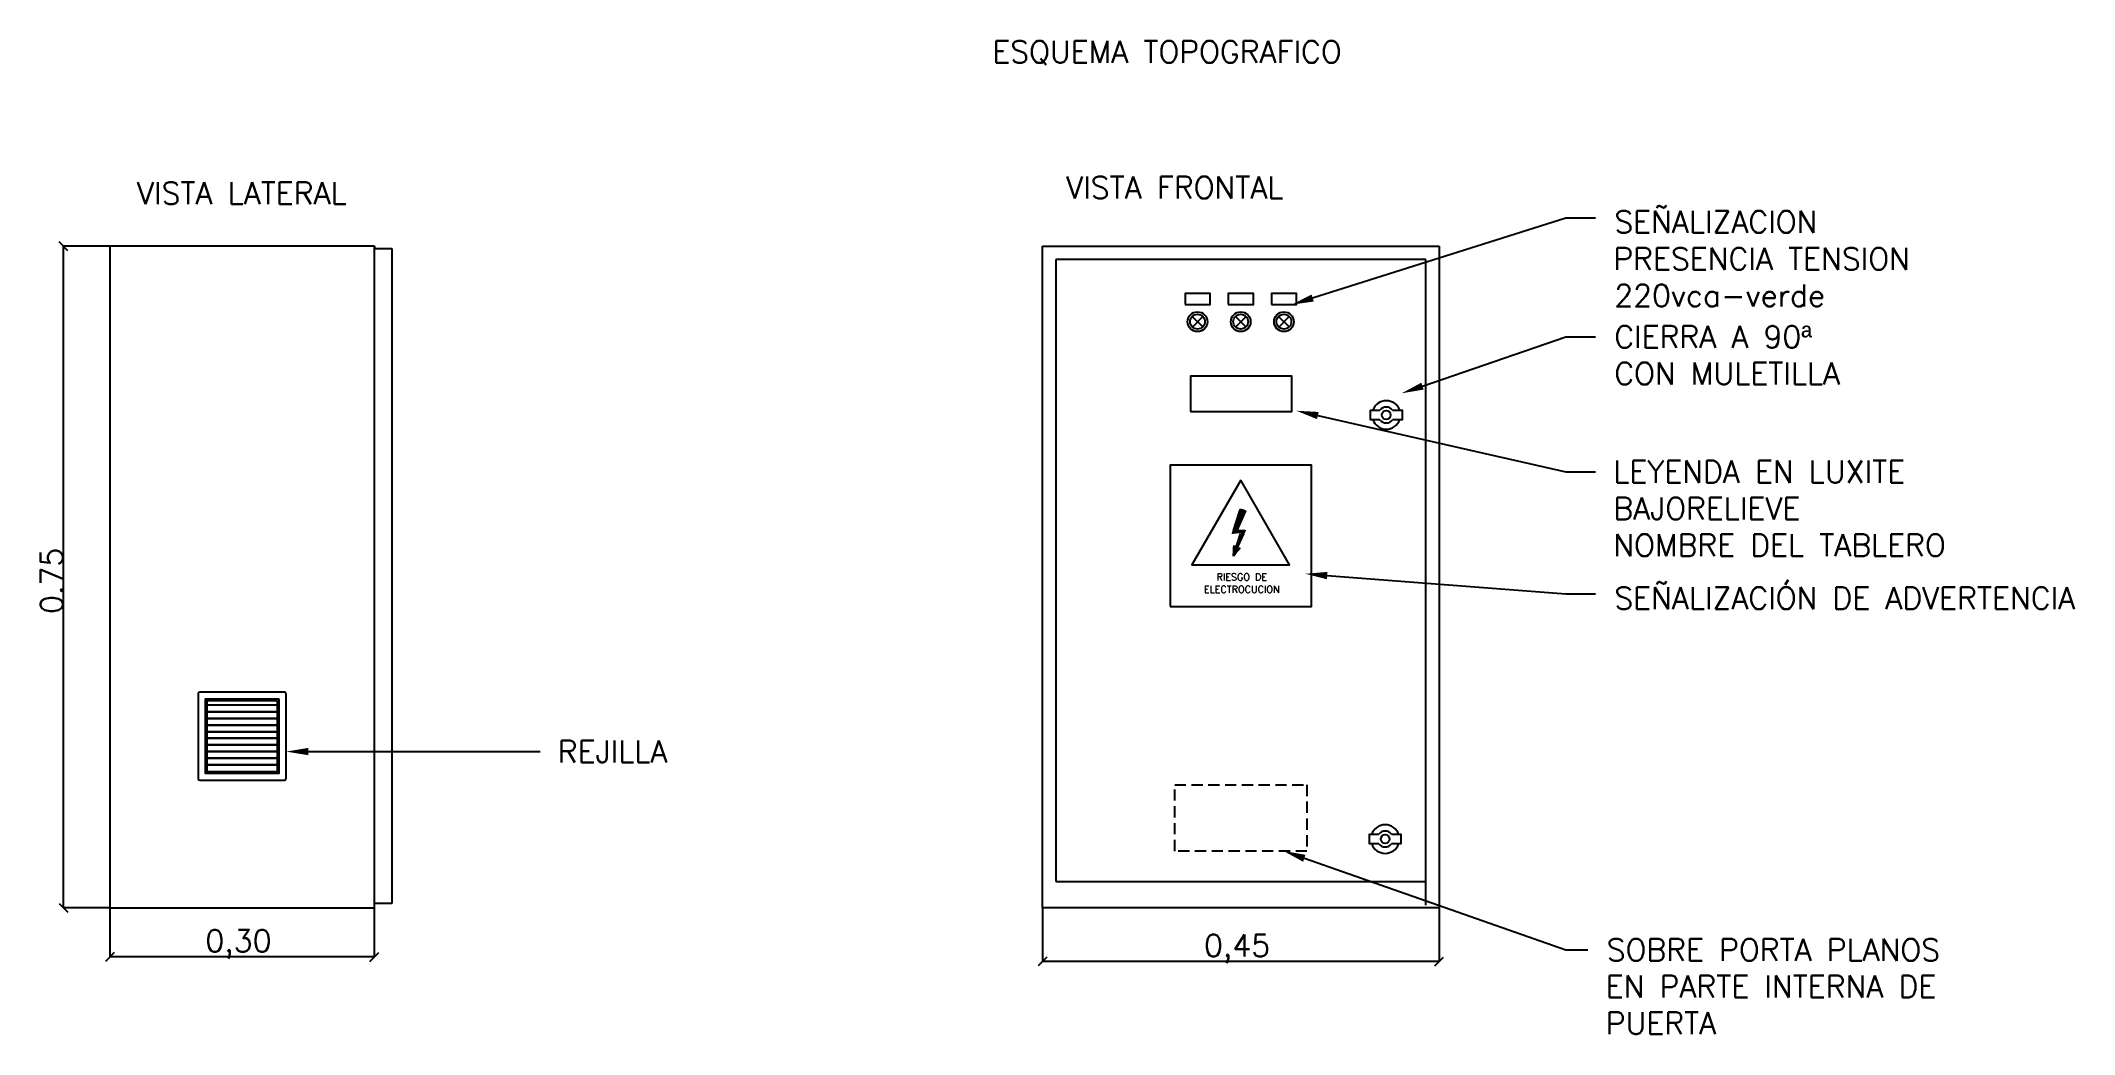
# Model space of a CAD drawing. Extents: x 1442 to 6193, y -332 to 1913.
# Drawn here: x 1442 to 3749, y -281 to 845 of the extents above; entities that cross this region are included whole.
import ezdxf
from ezdxf.enums import TextEntityAlignment as Align

# ---------------------------------------------------------------- set-up
doc = ezdxf.new("R2010")
doc.units = 0
doc.linetypes.add('DASHED', pattern=[19.05, 12.7, -6.35])
doc.layers.get('0').update_dxf_attribs({"linetype": 'CONTINUOUS'})
for name, color, linetype in [('--00-VTA_CARTELES_LEYENDAS', 8, 'CONTINUOUS'), ('--00-VTA_FDO_2', 8, 'CONTINUOUS'), ('--00-VTA_TEXTO_1', 7, 'CONTINUOUS'), ('--00-VTA_TEXTO_LEADERS', 1, 'CONTINUOUS'), ('00-VTA_GABINETE_MET', 7, 'CONTINUOUS'), ('UNIFILAR', 3, 'CONTINUOUS')]:
    doc.layers.add(name, color=color, linetype=linetype)
doc.styles.add('1-10__M1000_', font='romans.shx', dxfattribs={"height": 25})
doc.styles.add('ROMANS', font='romans.shx', dxfattribs={"height": 300})
doc.dimstyles.get("Standard").update_dxf_attribs({"dimtxt": 0.18, "dimasz": 0.18, "dimexe": 0.18, "dimexo": 0.0625, "dimgap": 0.09, "dimtad": 0, "dimtih": 1, "dimtoh": 1, "dimzin": 0, "dimcen": 0.09, "dimazin": 3, "dimtfac": 1, "dimtofl": 0, "dimtmove": 0, "dimatfit": 3})

msp = doc.modelspace()

# ---------------------------------------------------------------- texts
at = {"layer": '00-VTA_GABINETE_MET', "style": 'ROMANS'}
for s, height, p in [('RIESGO DE', 8.005, (2804.196, 233.339)), ('ELECTROCUCION', 8.00498, (2804.196, 219.185))]:
    msp.add_text(s, height=height, dxfattribs=at).set_placement(p, align=Align.CENTER)

# ---------------------------------------------------------------- blocks, each defined once
blk = doc.blocks.new('*U95')
at = {"layer": '--00-VTA_TEXTO_1', "style": '1-10__M1000_'}
blk.add_text('VISTA LATERAL', height=25, dxfattribs=at).set_placement((1551, 659.8))
blk = doc.blocks.new('_OBLIQUE')
at = {"color": 0, "linetype": 'BYBLOCK'}
blk.add_line((-0.5, -0.5), (0.5, 0.5), dxfattribs=at)
blk = doc.blocks.new('*U178')
at = {"layer": 'UNIFILAR', "color": 7, "style": '1-10__M1000_'}
blk.add_text('0,30', height=25, dxfattribs=at).set_placement((1628.6, -187.6))
blk = doc.blocks.new('*D36')
at = {"layer": 'UNIFILAR', "color": 8}
for p, q in [((1520.2, -137.8), (1520.2, -193.4)), ((1820.2, -137.8), (1820.2, -193.4)), ((1820.2, -193.4), (1520.2, -193.4))]:
    blk.add_line(p, q, dxfattribs=at)
at = {"layer": '--00-VTA_CARTELES_LEYENDAS'}
blk.add_blockref('*U178', (0, 0), dxfattribs=at)
at = {"layer": 'UNIFILAR', "color": 8, "xscale": 10, "yscale": 10, "zscale": 10, "rotation": 180}
blk.add_blockref('_OBLIQUE', (1520.2, -193.4), dxfattribs=at)
at = {"layer": 'UNIFILAR', "color": 8, "xscale": 10, "yscale": 10, "zscale": 10}
blk.add_blockref('_OBLIQUE', (1820.2, -193.4), dxfattribs=at)
blk = doc.blocks.new('*U179')
at = {"layer": 'UNIFILAR', "color": 7, "style": '1-10__M1000_'}
blk.add_text('0.75', height=25, rotation=90, dxfattribs=at).set_placement((1466.7, 195.5))
blk = doc.blocks.new('*D37')
at = {"layer": 'UNIFILAR', "color": 8}
for p, q in [((1520.2, 612.2), (1467.7, 612.2)), ((1467.7, -137.8), (1467.7, 612.2)), ((1520.2, -137.8), (1467.7, -137.8))]:
    blk.add_line(p, q, dxfattribs=at)
at = {"layer": '--00-VTA_CARTELES_LEYENDAS'}
blk.add_blockref('*U179', (0, 0), dxfattribs=at)
at = {"layer": 'UNIFILAR', "color": 8, "xscale": 10, "yscale": 10, "zscale": 10}
for p, rotation in [((1467.7, 612.2), 90), ((1467.7, -137.8), 270)]:
    blk.add_blockref('_OBLIQUE', p, dxfattribs=dict(at, rotation=rotation))
blk = doc.blocks.new('*U174')
at = {"layer": '--00-VTA_TEXTO_LEADERS', "linetype": 'BYBLOCK'}
blk.add_line((2008.2, 39.4), (2008.2, 39.4), dxfattribs=at)
blk.add_lwpolyline([(1745.2, 39.4), (2008.2, 39.4)], dxfattribs=at)
at = {"layer": '--00-VTA_TEXTO_LEADERS'}
blk.add_solid([(1745.2, 35.3), (1720.2, 39.4), (1745.2, 43.6)], dxfattribs=at)
at = {"layer": '--00-VTA_TEXTO_LEADERS', "color": 7, "style": '1-10__M1000_'}
blk.add_text('REJILLA', height=25, dxfattribs=at).set_placement((2028.4, 26.9))
blk = doc.blocks.new('*U88')
at = {"layer": '00-VTA_GABINETE_MET', "color": 2, "linetype": 'CONTINUOUS'}
for p, q in [((2795, 289.9), (2802, 312.2)), ((2808.6, 312.2), (2798.6, 289.9)), ((2802, 312.2), (2802.7, 314.4)), ((2802.7, 314.4), (2808.6, 312.2)), ((2793.9, 286.4), (2794.1, 286.9)), ((2794.1, 286.9), (2795, 289.9)), ((2796.9, 267.5), (2802.9, 286.4)), ((2806, 286.4), (2797.6, 267.5)), ((2798.6, 289.9), (2807.8, 290.4)), ((2806.2, 286.9), (2806, 286.4)), ((2807.5, 289.9), (2806.2, 286.9)), ((2807.8, 290.4), (2807.5, 289.9)), ((2799.8, 267.3), (2794.7, 260.9)), ((2794.7, 260.9), (2795.1, 267.3)), ((2795.1, 267.5), (2795.2, 270.5)), ((2795.1, 267.3), (2795.1, 267.5)), ((2795.2, 270.5), (2795.4, 273.1)), ((2795.4, 273.1), (2796.1, 270.5)), ((2796.1, 270.5), (2796.9, 267.5)), ((2797.5, 267.3), (2797.8, 267.5)), ((2797.6, 267.5), (2797.5, 267.3)), ((2797.8, 267.5), (2802.3, 270.5)), ((2800, 267.5), (2799.8, 267.3)), ((2802.3, 270.5), (2800, 267.5))]:
    blk.add_line(p, q, dxfattribs=at)
at = {"layer": '00-VTA_GABINETE_MET', "color": 2, "linetype": 'CONTINUOUS', "extrusion": (0, 0, -1)}
for points in [[(-2802, 312.2), (-2798.6, 289.9), (-2795, 289.9)], [(-2802, 312.2), (-2808.6, 312.2), (-2798.6, 289.9)], [(-2802.7, 314.4), (-2808.6, 312.2), (-2802, 312.2)], [(-2794.1, 286.9), (-2803, 286.9), (-2793.9, 286.4)], [(-2795, 289.9), (-2806.2, 286.9), (-2794.1, 286.9)], [(-2795, 289.9), (-2807.5, 289.9), (-2806.2, 286.9)], [(-2802.9, 286.4), (-2797.6, 267.5), (-2796.9, 267.5)], [(-2802.9, 286.4), (-2806, 286.4), (-2797.6, 267.5)], [(-2807.8, 290.4), (-2807.5, 289.9), (-2798.6, 289.9)], [(-2803, 286.9), (-2806, 286.4), (-2802.9, 286.4)], [(-2803, 286.9), (-2806.2, 286.9), (-2806, 286.4)], [(-2795.1, 267.3), (-2799.8, 267.3), (-2794.7, 260.9)], [(-2795.2, 270.5), (-2796.9, 267.5), (-2795.1, 267.5)], [(-2795.1, 267.5), (-2797.5, 267.3), (-2795.1, 267.3)], [(-2795.1, 267.5), (-2797.6, 267.5), (-2797.5, 267.3)], [(-2795.4, 273.1), (-2796.1, 270.5), (-2795.2, 270.5)], [(-2795.2, 270.5), (-2796.1, 270.5), (-2796.9, 267.5)], [(-2797.8, 267.5), (-2799.8, 267.3), (-2797.5, 267.3)], [(-2802.3, 270.5), (-2800, 267.5), (-2797.8, 267.5)], [(-2797.8, 267.5), (-2800, 267.5), (-2799.8, 267.3)]]:
    blk.add_solid(points, dxfattribs=at)
blk = doc.blocks.new('*U89')
at = {"layer": '--00-VTA_TEXTO_LEADERS', "linetype": 'BYBLOCK'}
blk.add_line((3171.8, 509.6), (3205.4, 509.6), dxfattribs=at)
blk.add_lwpolyline([(3009.3, 453.7), (3171.8, 509.6)], dxfattribs=at)
at = {"layer": '--00-VTA_TEXTO_LEADERS'}
blk.add_solid([(3010.6, 449.8), (2985.6, 445.6), (3007.9, 457.6)], dxfattribs=at)
at = {"layer": '--00-VTA_TEXTO_LEADERS', "color": 7, "style": '1-10__M1000_'}
for s, p in [('CIERRA A 90ª', (3226.8, 497.1)), ('CON MULETILLA', (3226.8, 455.5))]:
    blk.add_text(s, height=25, dxfattribs=at).set_placement(p)
blk = doc.blocks.new('*U90')
at = {"layer": '--00-VTA_TEXTO_LEADERS', "linetype": 'BYBLOCK'}
blk.add_line((3171.8, 644.5), (3205.4, 644.5), dxfattribs=at)
blk.add_lwpolyline([(2884.6, 553.6), (3171.8, 644.5)], dxfattribs=at)
at = {"layer": '--00-VTA_TEXTO_LEADERS'}
blk.add_solid([(2885.9, 549.6), (2860.8, 546), (2883.4, 557.6)], dxfattribs=at)
at = {"layer": '--00-VTA_TEXTO_LEADERS', "color": 7, "style": '1-10__M1000_'}
for s, p in [('SEÑALIZACION', (3226.8, 627.3)), ('PRESENCIA TENSION', (3225.7, 585.6)), ('220vca-verde', (3226.8, 543.9))]:
    blk.add_text(s, height=25, dxfattribs=at).set_placement(p)
blk = doc.blocks.new('*U91')
at = {"layer": '--00-VTA_TEXTO_LEADERS', "linetype": 'BYBLOCK'}
blk.add_line((3171.8, 356.7), (3205.4, 356.7), dxfattribs=at)
blk.add_lwpolyline([(2890.4, 420.3), (3171.8, 356.7)], dxfattribs=at)
at = {"layer": '--00-VTA_TEXTO_LEADERS'}
blk.add_solid([(2889.5, 416.3), (2866.1, 425.8), (2891.4, 424.4)], dxfattribs=at)
at = {"layer": '--00-VTA_TEXTO_LEADERS', "color": 7, "style": '1-10__M1000_'}
for s, p in [('LEYENDA EN LUXITE', (3225.7, 344.2)), ('BAJORELIEVE', (3225.7, 302.5)), ('NOMBRE DEL TABLERO', (3225.7, 260.9))]:
    blk.add_text(s, height=25, dxfattribs=at).set_placement(p)
blk = doc.blocks.new('*U92')
at = {"layer": '--00-VTA_TEXTO_LEADERS', "linetype": 'BYBLOCK'}
blk.add_line((3171.8, -185.3), (3196.8, -185.3), dxfattribs=at)
blk.add_lwpolyline([(2875.2, -81.6), (3171.8, -185.3)], dxfattribs=at)
at = {"layer": '--00-VTA_TEXTO_LEADERS'}
blk.add_solid([(2873.8, -85.5), (2851.6, -73.3), (2876.5, -77.6)], dxfattribs=at)
at = {"layer": '--00-VTA_TEXTO_LEADERS', "color": 7, "style": '1-10__M1000_'}
for s, p in [('SOBRE PORTA PLANOS', (3218.2, -197.8)), ('EN PARTE INTERNA DE', (3217.1, -239.4)), ('PUERTA', (3217.1, -281.1))]:
    blk.add_text(s, height=25, dxfattribs=at).set_placement(p)
blk = doc.blocks.new('*U93')
at = {"layer": '--00-VTA_TEXTO_LEADERS', "linetype": 'BYBLOCK'}
blk.add_line((3171.8, 218.2), (3205.4, 218.2), dxfattribs=at)
blk.add_lwpolyline([(2901.1, 239), (3171.8, 218.2)], dxfattribs=at)
at = {"layer": '--00-VTA_TEXTO_LEADERS'}
blk.add_solid([(2900.8, 234.8), (2876.2, 240.9), (2901.4, 243.1)], dxfattribs=at)
at = {"layer": '--00-VTA_TEXTO_LEADERS', "color": 7, "style": '1-10__M1000_'}
blk.add_text('SEÑALIZACIÓN DE ADVERTENCIA', height=25, dxfattribs=at).set_placement((3226.8, 200.9))
blk = doc.blocks.new('*U94')
at = {"layer": '--00-VTA_TEXTO_1', "style": '1-10__M1000_'}
blk.add_text('VISTA FRONTAL', height=25, dxfattribs=at).set_placement((2605.1, 666.4))
blk = doc.blocks.new('*U146')
at = {"layer": '--00-VTA_TEXTO_1', "style": '1-10__M1000_'}
blk.add_text('ESQUEMA TOPOGRAFICO', height=25, dxfattribs=at).set_placement((2521.2, 820.3))
blk = doc.blocks.new('*U177')
at = {"layer": 'UNIFILAR', "color": 7, "style": '1-10__M1000_'}
blk.add_text('0,45', height=25, dxfattribs=at).set_placement((2761.4, -192.9))
blk = doc.blocks.new('*D35')
at = {"layer": 'UNIFILAR', "color": 8}
for p, q in [((2578.1, -137.8), (2578.1, -198.6)), ((3028.1, -137.8), (3028.1, -198.6)), ((3028.1, -198.6), (2578.1, -198.6))]:
    blk.add_line(p, q, dxfattribs=at)
at = {"layer": '--00-VTA_CARTELES_LEYENDAS'}
blk.add_blockref('*U177', (0, 0), dxfattribs=at)
at = {"layer": 'UNIFILAR', "color": 8, "xscale": 10, "yscale": 10, "zscale": 10, "rotation": 180}
blk.add_blockref('_OBLIQUE', (2578.1, -198.6), dxfattribs=at)
at = {"layer": 'UNIFILAR', "color": 8, "xscale": 10, "yscale": 10, "zscale": 10}
blk.add_blockref('_OBLIQUE', (3028.1, -198.6), dxfattribs=at)

# ---------------------------------------------------------------- dimensions: what is measured, and where the dimension line sits
at = {"layer": 'UNIFILAR'}
dim = msp.add_linear_dim(base=(1467.73, 612.179), p1=(1520.225, -137.821), p2=(1520.225, 612.179), angle=90, text='0.75', dimstyle='Standard', dxfattribs=at)
dim.commit()
dim.dimension.update_dxf_attribs({"geometry": '*D37', "text_midpoint": (1454.23, 237.179)})
dim = msp.add_linear_dim(base=(1520.225, -193.382), p1=(1820.225, -137.821), p2=(1520.225, -137.821), text='0,30', dimstyle='Standard', dxfattribs=at)
dim.commit()
dim.dimension.update_dxf_attribs({"geometry": '*D36', "text_midpoint": (1670.225, -177.501)})
dim = msp.add_linear_dim(base=(2578.11, -198.645), p1=(3028.11, -137.821), p2=(2578.11, -137.821), dimstyle='Standard', dxfattribs=at)
dim.commit()
dim.dimension.update_dxf_attribs({"geometry": '*D35', "text_midpoint": (2803.11, -182.764)})

# ---------------------------------------------------------------- linework, layer by layer
at = {"layer": '--00-VTA_FDO_2'}
msp.add_lwpolyline([(1718.225, 106.947), (1622.225, 106.947, 0.41421356), (1620.225, 104.947), (1620.225, 8.947, 0.41421356), (1622.225, 6.947), (1718.225, 6.947, 0.41421356), (1720.225, 8.947), (1720.225, 104.947, 0.41421356)], format="xyb", close=True, dxfattribs=at)
for points in [[(1712.225, 98.947), (1628.225, 98.947), (1628.225, 14.947), (1712.225, 14.947)], [(1710.225, 96.947), (1630.225, 96.947), (1630.225, 16.947), (1710.225, 16.947)], [(1710.225, 91.947), (1630.225, 91.947), (1630.225, 84.447), (1710.225, 84.447)], [(1710.225, 84.447), (1630.225, 84.447), (1630.225, 76.947), (1710.225, 76.947)], [(1710.225, 76.947), (1630.225, 76.947), (1630.225, 69.447), (1710.225, 69.447)], [(1710.225, 69.447), (1630.225, 69.447), (1630.225, 61.947), (1710.225, 61.947)], [(1710.225, 61.947), (1630.225, 61.947), (1630.225, 54.447), (1710.225, 54.447)], [(1710.225, 54.447), (1630.225, 54.447), (1630.225, 46.947), (1710.225, 46.947)], [(1710.225, 46.947), (1630.225, 46.947), (1630.225, 39.447), (1710.225, 39.447)], [(1710.225, 39.447), (1630.225, 39.447), (1630.225, 31.947), (1710.225, 31.947)], [(1710.225, 31.947), (1630.225, 31.947), (1630.225, 24.447), (1710.225, 24.447)], [(1710.225, 24.447), (1630.225, 24.447), (1630.225, 16.947), (1710.225, 16.947)]]:
    msp.add_lwpolyline(points, close=True, dxfattribs=at)
for p, q in [((1820.225, 612.179), (1520.225, 612.179)), ((1520.225, 612.179), (1520.225, -137.821)), ((1520.225, 612.179), (1520.225, 592.179)), ((1820.225, 612.179), (1820.225, 612.179)), ((1820.225, 612.179), (1820.225, 612.179)), ((1820.225, -137.821), (1820.225, 612.179)), ((1820.225, 612.179), (1820.225, 609.679)), ((1820.225, 609.679), (1840.225, 609.679)), ((1840.225, 609.679), (1840.225, -132.821)), ((2578.11, 612.179), (3028.11, 612.179)), ((2578.11, -137.821), (2578.11, 612.179)), ((3028.11, 612.179), (3028.11, -137.821)), ((3028.11, 612.179), (3028.11, 421.005)), ((3013.11, 597.179), (2593.11, 597.179)), ((2593.11, 597.179), (2593.11, -107.821)), ((3013.11, -134.755), (3013.11, 597.179)), ((3013.11, -107.821), (3013.11, -13.995)), ((2593.11, -107.821), (3013.11, -107.821)), ((1520.225, -137.821), (1820.225, -137.821)), ((1840.225, -132.821), (1820.225, -132.821)), ((3028.11, -137.821), (2578.11, -137.821))]:
    msp.add_line(p, q)
at = {"layer": '00-VTA_GABINETE_MET'}
for p, q in [((2759.936, 520.759), (2748.057, 532.639)), ((2748.171, 520.646), (2760.049, 532.524)), ((2808.936, 520.759), (2797.057, 532.639)), ((2797.171, 520.646), (2809.049, 532.524)), ((2857.936, 520.759), (2846.057, 532.639)), ((2846.171, 520.646), (2858.049, 532.524))]:
    msp.add_line(p, q, dxfattribs=at)
at = {"layer": '00-VTA_GABINETE_MET', "color": 2}
for points in [[(2739.886, 546.049), (2768.334, 546.049), (2768.334, 558.817), (2739.886, 558.817)], [(2788.886, 546.049), (2817.334, 546.049), (2817.334, 558.817), (2788.886, 558.817)], [(2837.886, 546.049), (2866.334, 546.049), (2866.334, 558.817), (2837.886, 558.817)]]:
    msp.add_lwpolyline(points, close=True, dxfattribs=at)
at = {"layer": '00-VTA_GABINETE_MET', "color": 8}
for points in [[(2745.911, 425.014), (2860.992, 425.014), (2860.992, 464.994), (2745.911, 464.994)], [(2723.06, 203.918), (2883.16, 203.918), (2883.16, 364.018), (2723.06, 364.018)], [(2803.11, 347.035), (2747.725, 251.106), (2858.495, 251.106)]]:
    msp.add_lwpolyline(points, close=True, dxfattribs=at)
at = {"layer": '00-VTA_GABINETE_MET'}
for points in [[(2960.933, 415.574), (2950.248, 415.574), (2950.248, 426.436), (2960.933, 426.436)], [(2960.933, 415.574), (2950.248, 415.574), (2950.248, 426.436), (2960.933, 426.436)], [(2975.287, 426.436), (2985.972, 426.436), (2985.972, 415.574), (2975.287, 415.574)], [(2975.287, 426.436), (2985.972, 426.436), (2985.972, 415.574), (2975.287, 415.574)], [(2959.703, -65.186), (2949.018, -65.186), (2949.018, -54.324), (2959.703, -54.324)], [(2959.703, -65.186), (2949.018, -65.186), (2949.018, -54.324), (2959.703, -54.324)], [(2974.056, -54.324), (2984.741, -54.324), (2984.741, -65.186), (2974.056, -65.186)], [(2974.056, -54.324), (2984.741, -54.324), (2984.741, -65.186), (2974.056, -65.186)]]:
    msp.add_lwpolyline(points, dxfattribs=at)
at = {"layer": '00-VTA_GABINETE_MET', "color": 8, "linetype": 'DASHED'}
msp.add_lwpolyline([(2728.11, 1.689), (2878.11, 1.689), (2878.11, -73.311), (2728.11, -73.311)], close=True, dxfattribs=at)
at = {"layer": '00-VTA_GABINETE_MET'}
for centre, radius in [((2753.996, 526.699), 11.2), ((2753.996, 526.699), 8.4), ((2802.996, 526.699), 11.2), ((2802.996, 526.699), 8.4), ((2851.996, 526.699), 11.2), ((2851.996, 526.699), 8.4), ((2968.11, 421.005), 5), ((2968.11, 421.005), 5), ((2966.88, -59.755), 5), ((2966.88, -59.755), 5)]:
    msp.add_circle(centre, radius, dxfattribs=at)
for centre, radius, start, end in [((2968.11, 421.005), 16.2, 19.587209, 160.412791), ((2968.11, 421.005), 16.2, 19.587209, 160.412791), ((2968.11, 421.005), 16.2, 199.587209, 340.412791), ((2968.11, 421.005), 16.2, 199.587209, 340.412791), ((2968.11, 421.005), 9, 37.116256, 142.883744), ((2968.11, 421.005), 9, 37.116256, 142.883744), ((2968.11, 421.005), 9, 217.116256, 322.883744), ((2968.11, 421.005), 9, 217.116256, 322.883744), ((2966.88, -59.755), 16.2, 19.587209, 160.412791), ((2966.88, -59.755), 16.2, 19.587209, 160.412791), ((2966.88, -59.755), 16.2, 199.587209, 340.412791), ((2966.88, -59.755), 16.2, 199.587209, 340.412791), ((2966.88, -59.755), 9, 37.116256, 142.883744), ((2966.88, -59.755), 9, 37.116256, 142.883744), ((2966.88, -59.755), 9, 217.116256, 322.883744), ((2966.88, -59.755), 9, 217.116256, 322.883744)]:
    msp.add_arc(centre, radius, start, end, dxfattribs=at)

# ---------------------------------------------------------------- block references
at = {"layer": '--00-VTA_CARTELES_LEYENDAS'}
for name in ['*U146', '*U95', '*U94', '*U90', '*U89', '*U91', '*U93', '*U174', '*U92']:
    msp.add_blockref(name, (0, 0), dxfattribs=at)
at = {"layer": '00-VTA_GABINETE_MET', "color": 2, "linetype": 'CONTINUOUS'}
msp.add_blockref('*U88', (0, 0), dxfattribs=at)

msp.set_redraw_order([(e.dxf.handle, doc.entitydb.next_handle()) for e in msp.query("TEXT MTEXT ATTDEF DIMENSION ARC_DIMENSION")])  # texts and dimensions are drawn at this point

doc.saveas('drawing.dxf')
